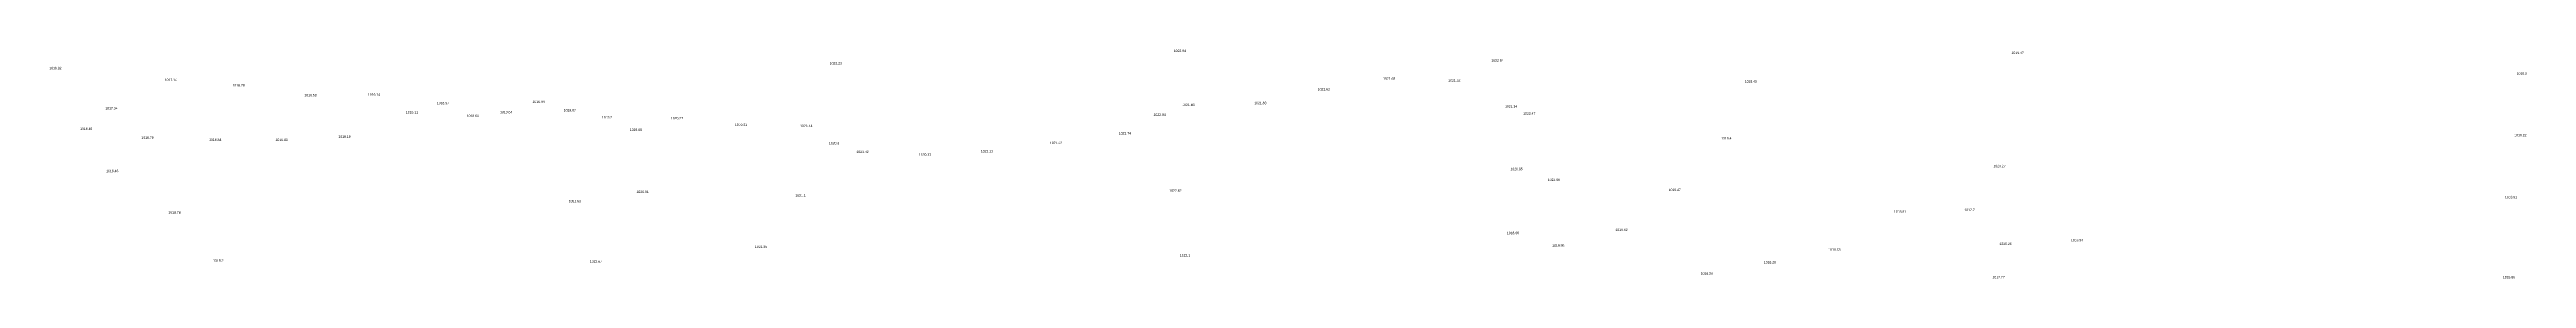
# Model space of a CAD drawing. Header units: inches. Extents: x 628884 to 629912, y 4519174 to 4520145.
# Drawn here: x 628935.5 to 629138.7, y 4519473.7 to 4519492.4 of the extents above; entities that cross this region are included whole.
import ezdxf

# ---------------------------------------------------------------- set-up
doc = ezdxf.new("R2010")
doc.units = ezdxf.units.IN
doc.header["$MEASUREMENT"] = 0

msp = doc.modelspace()

# ---------------------------------------------------------------- texts
for s, p in [('1020.23', (628999.54, 4519491.2, 1020.23)), ('1022.94', (629027.76, 4519492.22, 1022.94)), ('1022.94', (629053.81, 4519491.43, 1022.94)), ('1019.47', (629096.48, 4519492.06, 1019.47)), ('1016.82', (628935.52, 4519490.81, 1016.82)), ('1017.14', (628944.99, 4519489.84, 1017.14)), ('1016.78', (628950.55, 4519489.4, 1016.78)), ('1021.62', (629039.57, 4519489.07, 1021.62)), ('1021.68', (629044.93, 4519489.95, 1021.68)), ('1021.52', (629050.27, 4519489.8, 1021.52)), ('1019.45', (629074.6, 4519489.71, 1019.45)), ('1018.9', (629137.91, 4519490.37, 1018.9)), ('1017.34', (628940.12, 4519487.51, 1017.34)), ('1016.53', (628956.45, 4519488.59, 1016.53)), ('1016.14', (628961.66, 4519488.64, 1016.14)), ('1019.11', (628964.77, 4519487.18, 1019.11)), ('1016.97', (628967.31, 4519487.94, 1016.97)), ('1018.66', (628969.76, 4519486.89, 1018.66)), ('1019.64', (628972.5, 4519487.2, 1019.64)), ('1018.94', (628975.16, 4519488.05, 1018.94)), ('1019.07', (628977.72, 4519487.35, 1019.07)), ('1022.94', (629026.1, 4519486.99, 1022.94)), ('1021.83', (629028.46, 4519487.8, 1021.83)), ('1021.83', (629034.36, 4519487.95, 1021.83)), ('1021.34', (629054.93, 4519487.67, 1021.34)), ('1022.47', (629056.42, 4519487.09, 1022.47)), ('1016.48', (628938.05, 4519485.84, 1016.48)), ('1016.78', (628943.08, 4519485.11, 1016.78)), ('1016.84', (628948.63, 4519484.94, 1016.84)), ('1016.83', (628954.08, 4519484.93, 1016.83)), ('1018.18', (628959.24, 4519485.19, 1018.18)), ('1019.2', (628980.85, 4519486.78, 1019.2)), ('1019.08', (628983.14, 4519485.76, 1019.08)), ('1020.27', (628986.51, 4519486.7, 1020.27)), ('1019.21', (628991.76, 4519486.16, 1019.21)), ('1020.14', (628997.11, 4519486.07, 1020.14)), ('1021.74', (629023.25, 4519485.46, 1021.74)), ('1019.4', (629072.66, 4519485.06, 1019.4)), ('1019.02', (629137.72, 4519485.31, 1019.02)), ('1020.3', (628999.47, 4519484.66, 1020.3)), ('1021.42', (629001.73, 4519483.95, 1021.42)), ('1020.33', (629006.85, 4519483.72, 1020.33)), ('1021.11', (629011.93, 4519484, 1021.11)), ('1021.42', (629017.6, 4519484.68, 1021.42)), ('1020.27', (629094.99, 4519482.78, 1020.27)), ('1018.46', (628940.19, 4519482.38, 1018.46)), ('1022.62', (629027.39, 4519480.77, 1022.62)), ('1020.95', (629055.38, 4519482.54, 1020.95)), ('1022.08', (629058.44, 4519481.66, 1022.08)), ('1019.47', (629068.35, 4519480.83, 1019.47)), ('1018.78', (628945.29, 4519478.98, 1018.78)), ('1021.93', (628978.13, 4519479.91, 1021.93)), ('1020.91', (628983.69, 4519480.67, 1020.91)), ('1021.1', (628996.72, 4519480.37, 1021.1)), ('1018.61', (629086.83, 4519479.05, 1018.61)), ('1017.7', (629092.61, 4519479.19, 1017.7)), ('1018.91', (629136.95, 4519480.24, 1018.91)), ('1018.66', (629055.08, 4519477.3, 1018.66)), ('1019.62', (629063.99, 4519477.56, 1019.62)), ('1018.94', (629101.35, 4519476.71, 1018.94)), ('1019.2', (628948.96, 4519475.04, 1019.2)), ('1022.67', (628979.86, 4519474.97, 1022.67)), ('1021.95', (628993.4, 4519476.17, 1021.95)), ('1022.1', (629028.26, 4519475.47, 1022.1)), ('1019.95', (629058.8, 4519476.27, 1019.95)), ('1018.28', (629076.16, 4519474.89, 1018.28)), ('1018.08', (629081.45, 4519475.94, 1018.08)), ('1020.26', (629095.49, 4519476.41, 1020.26)), ('1018.29', (629070.98, 4519473.98, 1018.29)), ('1017.77', (629094.92, 4519473.68, 1017.77)), ('1018.86', (629136.78, 4519473.68, 1018.86))]:
    msp.add_text(s, height=0.2).set_placement(p)

doc.saveas('drawing.dxf')
